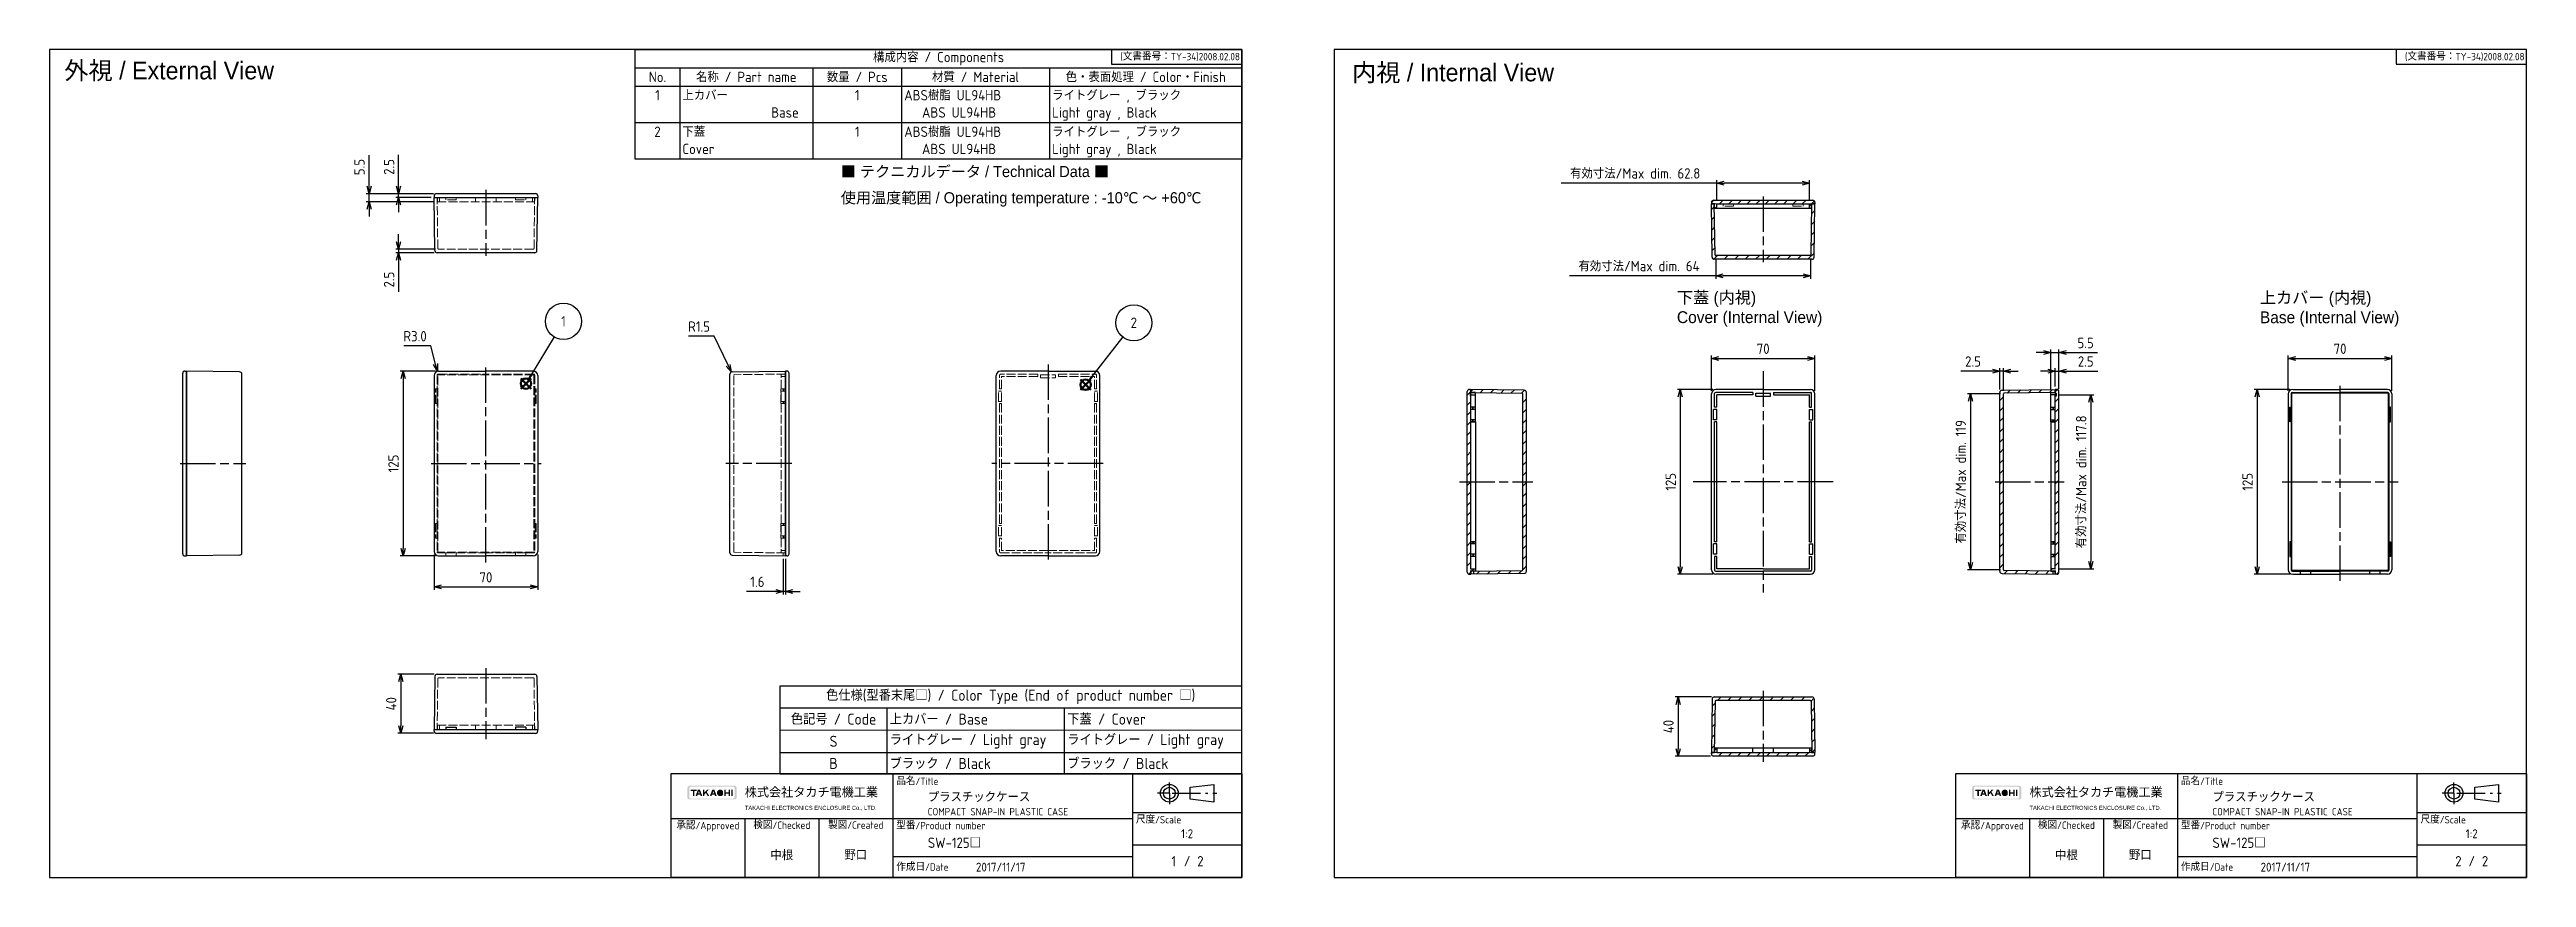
# Model space of a CAD drawing. Header units: millimetres. Extents: x 0 to 1674, y 0 to 560.
import ezdxf
from ezdxf.enums import TextEntityAlignment as Align

# ---------------------------------------------------------------- set-up
doc = ezdxf.new("R2010")
doc.units = ezdxf.units.MM
doc.header["$LTSCALE"] = 2
for name, pattern in [('AM_ISO02W050x2', [3.75, 3, -0.75]), ('AM_ISO08W050', [18, 12, -1.5, 3, -1.5]), ('gen7a', [6.875, 4.75, -0.875, 0.375, -0.875])]:
    doc.linetypes.add(name, pattern=pattern)
doc.layers.add('7A', color=4, linetype='gen7a')
doc.layers.add('RAHM2', color=1, linetype='Continuous')
doc.layers.add('AM_12', color=7, linetype='Continuous', lineweight=50, plot=False)
for name, color, linetype, lineweight in [('AM_5', 3, 'Continuous', 25), ('AM_7', 4, 'AM_ISO08W050', 25), ('AM_8', 1, 'Continuous', 25), ('Symbol (ISO)', 7, 'Continuous', 18), ('上ｶﾊﾞｰ', 7, 'Continuous', 25), ('上ｶﾊﾞｰ0', 7, 'AM_ISO02W050x2', 13), ('下蓋', 2, 'Continuous', 25), ('下蓋0', 2, 'AM_ISO02W050x2', 13), ('ﾎﾞﾃﾞｨｰ', 2, 'Continuous', 25)]:
    doc.layers.add(name, color=color, linetype=linetype, lineweight=lineweight)
doc.styles.add('ACISOTS', font='isocp.shx', dxfattribs={"height": 1, "bigfont": 'extfont.shx'})
doc.styles.add('Note Text (TK)', font='')
doc.styles.get("Standard").update_dxf_attribs({"font": 'ISOCP.SHX', "bigfont": 'EXTFONT.SHX'})
doc.styles.add('takachi1', font='', dxfattribs={"height": 2.5})
doc.styles.get('Note Text (TK)').set_extended_font_data('MS PGothic')
doc.styles.get('takachi1').set_extended_font_data('MS PGothic')
doc.dimstyles.new('AM_ISO$0', dxfattribs={"dimtxt": 3.5, "dimasz": 2.5, "dimexe": 1, "dimexo": 1, "dimgap": 1.5, "dimtad": 1, "dimdsep": 46, "dimtxsty": 'Standard', "dimblk": 'OPEN30', "dimcen": 0, "dimclrd": 3, "dimclre": 3, "dimclrt": 2, "dimadec": 0, "dimazin": 2, "dimtp": 0.1, "dimtm": 0.1, "dimtfac": 0.71, "dimtmove": 0, "dimatfit": 3, "dimldrblk": 'OPEN30', "dimfxl": 0, "dimlwd": -1, "dimlwe": -1, "dimarcsym": 0})
doc.dimstyles.new('AM_ISO$3', dxfattribs={"dimtxt": 3.5, "dimasz": 2.5, "dimexe": 1, "dimexo": 1, "dimgap": 1.5, "dimtad": 1, "dimtoh": 1, "dimdsep": 46, "dimtxsty": 'Standard', "dimblk": 'OPEN30', "dimcen": 0, "dimclrd": 3, "dimclre": 3, "dimclrt": 2, "dimadec": 0, "dimazin": 2, "dimtp": 0.1, "dimtm": 0.1, "dimtfac": 0.71, "dimtofl": 0, "dimtmove": 0, "dimatfit": 0, "dimldrblk": 'OPEN30', "dimfxl": 0, "dimlwd": -1, "dimlwe": -1, "dimarcsym": 0})

msp = doc.modelspace()

# ---------------------------------------------------------------- texts
at = {"char_height": 12, "attachment_point": 1, "style": 'takachi1'}
for s, width, insert in [('外視 / External View', 162.50259, (9.973, 551.796)), ('内視 / Internal View', 156.63656, (880.464, 550.472))]:
    msp.add_mtext_dynamic_manual_height_columns(s, width=width, gutter_width=12.5, heights=[0], dxfattribs=dict(at, insert=insert))
at = {"color": 2, "insert": (601, 553.825), "char_height": 7, "attachment_point": 5, "style": 'ACISOTS'}
msp.add_mtext('構成内容 / Components', dxfattribs=at)
at = {"color": 2, "char_height": 7, "style": 'ACISOTS'}
for s, insert, width, attachment_point in [('No.', (411, 544.95), 26.4, 2), ('名称 / Part name', (471, 544.95), 86.4, 2), ('数量 / Pcs', (546, 544.95), 56.4, 2), ('材質 / Material', (626, 544.95), 96.4, 2), ('色・表面処理 / Color・Finish', (741, 544.95), 126.4, 2), ('1', (411, 532.6), 26.4, 2), ('上カバー                             Base', (427.8, 532.6), 86.4, 1), ('1', (546, 532.6), 56.4, 2), ('ABS樹脂 UL94HB           ABS UL94HB', (577.8, 532.6), 96.4, 1), ('ライトグレー , ブラック          Light gray , Black', (677.8, 532.6), 126.4, 1), ('2', (411, 507.9), 26.4, 2), ('下蓋\u3000\u3000\u3000\u3000\u3000\u3000\u3000\u3000\u3000Cover', (427.8, 507.9), 86.4, 1), ('1', (546, 507.9), 56.4, 2), ('ABS樹脂 UL94HB           ABS UL94HB', (577.8, 507.9), 96.4, 1), ('ライトグレー , ブラック          Light gray , Black', (677.8, 507.9), 126.4, 1)]:
    msp.add_mtext(s, dxfattribs=dict(at, insert=insert, width=width, attachment_point=attachment_point))
at = {"char_height": 8, "width": 112.94453, "attachment_point": 1, "style": 'takachi1'}
for s, insert in [('下蓋 (内視)\\PCover (Internal View)', (1100.134, 396.309)), ('上カバー (内視)\\PBase (Internal View)', (1494.221, 396.223))]:
    msp.add_mtext(s, dxfattribs=dict(at, insert=insert))
at = {"layer": 'AM_5', "color": 7, "insert": (347.426, 376.16), "char_height": 7, "attachment_point": 5, "style": 'ACISOTS'}
msp.add_mtext('1', dxfattribs=at)
at = {"layer": 'Symbol (ISO)', "color": 7, "insert": (534.891, 467.475), "char_height": 7.5, "width": 263.21094, "attachment_point": 4, "line_spacing_factor": 1.418182, "style": 'Note Text (TK)'}
msp.add_mtext('■ テクニカルデータ / Technical Data ■\\P使用温度範囲 / Operating temperature : -10℃ ～ +60℃', dxfattribs=at)

# ---------------------------------------------------------------- blocks, each defined once
blk = doc.blocks.new('TK-A3')
for p, q in [((359, 280), (359, 275)), ((359, 275), (403, 275))]:
    blk.add_line(p, q)
blk.add_lwpolyline([(0, 0), (403, 0), (403, 280), (0, 280)], close=True)
at = {"insert": (402.36, 276.11), "char_height": 2.5, "width": 43.0784, "attachment_point": 9}
blk.add_mtext('(文書番号：TY-34)2008.02.08', dxfattribs=at)
blk = doc.blocks.new('A$C0FAF06CF')
at = {"layer": 'AM_8'}
h = blk.add_hatch(color=1, dxfattribs=at)
edge = h.paths.add_edge_path()
edge.add_line((-8.01, -2.41), (8.01, -2.41))
edge.add_arc((8.01, -1.77), 0.638, 270, 360)
edge.add_line((8.65, -1.77), (8.65, 1.77))
edge.add_arc((8.01, 1.77), 0.638, 0, 90)
edge.add_line((8.01, 2.41), (-8.01, 2.41))
edge.add_arc((-8.01, 1.77), 0.638, 90, 180)
edge.add_line((-8.65, 1.77), (-8.65, -1.77))
edge.add_arc((-8.01, -1.77), 0.638, 180, 270)
edge = h.paths.add_edge_path(flags=16)
edge.add_line((-7.47, 2.09), (7.47, 2.09))
edge.add_arc((7.47, 1.55), 0.542, 0, 90, ccw=False)
edge.add_line((8.01, 1.55), (8.01, -1.55))
edge.add_arc((7.47, -1.55), 0.542, 270, 360, ccw=False)
edge.add_line((7.47, -2.09), (-7.47, -2.09))
edge.add_arc((-7.47, -1.55), 0.542, 180, 270, ccw=False)
edge.add_line((-8.01, -1.55), (-8.01, 1.55))
edge.add_arc((-7.47, 1.55), 0.542, 90, 180, ccw=False)
for points in [[(-5.45, 0.59), (-5.45, 1.04), (-7.53, 1.04), (-7.53, 0.59), (-6.76, 0.59), (-6.76, -1.22), (-6.23, -1.22), (-6.23, 0.59)], [(-3.15, 1.04), (-3.15, -1.22), (-2.67, -1.22), (-2.67, -0.62), (-2.19, -0.1), (-1.52, -1.22), (-0.96, -1.22), (-1.85, 0.27), (-1.14, 1.04), (-1.79, 1.04), (-2.67, 0.09), (-2.67, 1.04)], [(4.3, 1.04), (4.3, -1.22), (4.78, -1.22), (4.78, -0.32), (5.83, -0.32), (5.83, -1.22), (6.3, -1.22), (6.3, 1.04), (5.83, 1.04), (5.83, 0.13), (4.78, 0.13), (4.78, 1.04)], [(7.28, -1.22), (7.28, 1.04), (6.81, 1.04), (6.81, -1.22)]]:
    blk.add_hatch(color=1, dxfattribs=at).paths.add_polyline_path(points)
h = blk.add_hatch(color=1, dxfattribs=at)
h.paths.add_polyline_path([(-5.26, -1.22), (-5.08, -0.73), (-4.16, -0.73), (-3.98, -1.22), (-3.42, -1.22), (-4.25, 1.04), (-4.99, 1.04), (-5.82, -1.22)])
h.paths.add_polyline_path([(-4.33, -0.27), (-4.91, -0.27), (-4.62, 0.52)], flags=16)
h = blk.add_hatch(color=1, dxfattribs=at)
h.paths.add_polyline_path([(-0.2, -1.22), (-0.02, -0.73), (0.91, -0.73), (1.09, -1.22), (1.65, -1.22), (0.82, 1.04), (0.07, 1.04), (-0.76, -1.22)])
h.paths.add_polyline_path([(0.74, -0.27), (0.16, -0.27), (0.45, 0.52)], flags=16)
h = blk.add_hatch(color=1, dxfattribs=at)
edge = h.paths.add_edge_path()
edge.add_ellipse((2.88, -0.09), major_axis=(0, 0.727), ratio=0.867347, start_angle=304.65102, end_angle=609.41092)
edge.add_line((3.47, -0.35), (3.94, -0.55))
edge.add_arc((2.88, -0.09), 1.16, 38.55054, 336.58202, ccw=False)
edge.add_line((3.78, 0.63), (3.4, 0.32))
blk = doc.blocks.new('TK-仕様書(和英併記)NEW')
for p, q in [((0, 35), (-193, 35)), ((-193, 35), (-193, 0)), ((-118, 35), (-118, 0)), ((-37, 35), (-37, 0)), ((0, 35), (0, 0)), ((-17.5, 30.5), (-9.5, 31.5)), ((-17.5, 26.5), (-17.5, 30.5)), ((-9.5, 25.5), (-17.5, 26.5)), ((-9.5, 31.5), (-9.5, 25.5)), ((-193, 20), (-37, 20)), ((-168, 20), (-168, 0)), ((-143, 20), (-143, 0)), ((-37, 22), (0, 22)), ((-37, 11), (0, 11)), ((0, 0), (-193, 0)), ((-37, 7), (-118, 7))]:
    blk.add_line(p, q)
for radius in [3, 2]:
    blk.add_circle((-24.5, 28.5), radius)
at = {"layer": '7A'}
for p, q in [((-24.5, 28.5), (-28.5, 28.5)), ((-24.5, 28.5), (-24.5, 32.07)), ((-24.5, 28.5), (-24.5, 24.79)), ((-23.5, 28.5), (-8.5, 28.5))]:
    blk.add_line(p, q, dxfattribs=at)
at = {"xscale": 0.96, "yscale": 0.96, "zscale": 0.96}
blk.add_blockref('A$C0FAF06CF', (-179.07, 28.69), dxfattribs=at)
at = {"attachment_point": 4}
for s, insert, char_height, width in [('{\\fMS Gothic|b0|i0|c128|p49;株式会社タカチ電機工業}', (-167.99, 28.69), 3, 42.8816), ('{\\fArial|b0|i0|c128|p34;TAKACHI ELECTRONICS ENCLOSURE Co., LTD.}', (-167.99, 23.41), 1.4, 44.4483)]:
    blk.add_mtext(s, dxfattribs=dict(at, insert=insert, char_height=char_height, width=width))
for tag, height, p in [('品名', 3.5, (-106.16, 27.25)), ('TITLE', 2.5, (-106.16, 22.25)), ('型番', 3.5, (-106.14, 11.75))]:
    blk.add_attdef(tag, text='', height=height).set_placement(p, align=Align.MIDDLE_LEFT)
for tag, height, p in [('承認', 3.5, (-180.72, 7.73)), ('検図', 3.5, (-155.5, 7.73)), ('製図', 3.5, (-130.5, 7.73)), ('GEN-TITLE-SCA', 3, (-18.5, 14.79)), ('GEN-TITLE-DAT', 3, (-81.5, 3.5)), ('ページNO.', 3.5, (-23, 5.5)), ('総ページ数', 3.5, (-14, 5.5))]:
    blk.add_attdef(tag, text='', height=height).set_placement(p, align=Align.MIDDLE)
at = {"layer": 'RAHM2', "char_height": 2.5}
for s, insert, width, attachment_point in [('品名/Title', (-116.8, 33.8), 90, 1), ('承認/Approved', (-180.5, 18.8), 22.2154, 2), ('検図/Checked', (-155.5, 18.93), 19.8527, 2), ('製図/Created', (-130.5, 18.96), 19.4456, 2), ('型番/Product number', (-116.8, 18.8), 90, 1), ('尺度/Scale', (-35.8, 20.8), 20, 1), ('作成日/Date', (-116.8, 3.5), 17.8487, 4)]:
    blk.add_mtext(s, dxfattribs=dict(at, insert=insert, width=width, attachment_point=attachment_point))
at = {"layer": 'RAHM2', "color": 0, "insert": (-18.5, 5.5), "char_height": 3.5, "width": 4.4699, "attachment_point": 5}
blk.add_mtext('/', dxfattribs=at)
blk = doc.blocks.new('色記号')
at = {"color": 7}
for p, q in [((-156, 0), (-156, 29.82)), ((-156, 29.82), (0, 29.82)), ((-156, 22.32), (0, 22.32))]:
    blk.add_line(p, q, dxfattribs=at)
for p, q in [((0, 0), (0, 29.82)), ((-156, 0), (0, 0))]:
    blk.add_line(p, q)
at = {"color": 1}
for p, q in [((-120, 22.32), (-120, 0)), ((-60, 22.32), (-60, 0)), ((-156, 14.81), (0, 14.91)), ((-156, 7.31), (0, 7.31))]:
    blk.add_line(p, q, dxfattribs=at)
at = {"layer": 'ﾎﾞﾃﾞｨｰ'}
blk.add_line((0, 0), (0, 0), dxfattribs=at)
at = {"color": 2, "style": 'ACISOTS'}
for s, insert, char_height, width, attachment_point in [('色仕様(型番末尾□) / Color Type (End of product number □) ', (-78.13, 26.07), 3.752, 156.2605, 5), ('色記号 / Code ', (-138, 18.56), 3.75, 34.9855, 5), ('上カバー / Base ', (-119, 18.56), 3.75, 40.9936, 4), ('下蓋 / Cover ', (-59, 18.56), 3.75, 33.1563, 4), ('S', (-138, 11.06), 3.75, 2.3569, 5), ('ライトグレー / Light gray', (-119, 11.06), 3.75, 60, 4), ('ライトグレー / Light gray', (-59, 11.06), 3.75, 60, 4), ('B', (-138, 3.56), 3.75, 2.0116, 5), ('ブラック / Black', (-119, 3.56), 3.75, 63.5194, 4), ('ブラック / Black', (-59, 3.56), 3.75, 63.5194, 4)]:
    blk.add_mtext(s, dxfattribs=dict(at, insert=insert, char_height=char_height, width=width, attachment_point=attachment_point))
blk = doc.blocks.new('*S19')
at = {"layer": 'AM_12', "color": 4}
for p, q in [((182.6, 327.1), (189.6, 334.1)), ((182.6, 334.1), (189.6, 327.1))]:
    blk.add_line(p, q, dxfattribs=at)
blk.add_circle((186.1, 330.6), 3.5, dxfattribs=at)
blk = doc.blocks.new('*S20')
at = {"layer": 'AM_12', "color": 4}
for p, q in [((464.9, 326), (471.9, 333)), ((464.9, 333), (471.9, 326))]:
    blk.add_line(p, q, dxfattribs=at)
blk.add_circle((468.4, 329.5), 3.5, dxfattribs=at)
blk = doc.blocks.new('*S21')
at = {"layer": 'AM_5', "color": 3}
blk.add_line((493.5, 361.8), (472.7, 335), dxfattribs=at)
blk.add_circle((501, 371.4), 12.2, dxfattribs=at)
at = {"layer": 'AM_5', "color": 3, "linetype": 'Continuous'}
blk.add_trace([(472, 335.6), (473.4, 334.4), (468.4, 329.5)], dxfattribs=at)
at = {"layer": 'AM_5', "color": 7, "insert": (501, 371.4), "char_height": 7, "attachment_point": 5, "style": 'ACISOTS'}
blk.add_mtext('2', dxfattribs=at)
blk = doc.blocks.new('_Open30')
at = {"color": 0, "linetype": 'ByBlock', "lineweight": -2}
for p, q in [((-1, 0.27), (0, 0)), ((0, 0), (-1, -0.27)), ((0, 0), (-1, 0))]:
    blk.add_line(p, q, dxfattribs=at)
blk = doc.blocks.new('*D22')
at = {"layer": 'AM_5', "color": 3, "transparency": 16777216}
for p, q in [((261, 342.5), (237, 342.5)), ((239, 337.5), (239, 222.5)), ((261, 217.5), (237, 217.5))]:
    blk.add_line(p, q, dxfattribs=at)
at = {"layer": 'Defpoints', "color": 0, "transparency": 16777216}
for p in [(263, 342.5), (239, 217.5), (263, 217.5)]:
    blk.add_point(p, dxfattribs=at)
at = {"layer": 'AM_5', "color": 3, "transparency": 16777216, "xscale": 5, "yscale": 5, "zscale": 5}
for p, rotation in [((239, 342.5), 90), ((239, 217.5), 270)]:
    blk.add_blockref('_Open30', p, dxfattribs=dict(at, rotation=rotation))
at = {"layer": 'AM_5', "color": 2, "transparency": 16777216, "insert": (232.5, 280), "char_height": 7, "attachment_point": 5, "rotation": 90}
blk.add_mtext('125', dxfattribs=at)
blk = doc.blocks.new('*D23')
at = {"layer": 'AM_5', "color": 3, "transparency": 16777216}
for p, q in [((260, 218.5), (260, 194.5)), ((330, 218.5), (330, 194.5)), ((265, 196.5), (325, 196.5))]:
    blk.add_line(p, q, dxfattribs=at)
at = {"layer": 'Defpoints', "color": 0, "transparency": 16777216}
for p in [(260, 220.5), (330, 220.5), (330, 196.5)]:
    blk.add_point(p, dxfattribs=at)
at = {"layer": 'AM_5', "color": 3, "transparency": 16777216, "xscale": 5, "yscale": 5, "zscale": 5, "rotation": 180}
blk.add_blockref('_Open30', (260, 196.5), dxfattribs=at)
at = {"layer": 'AM_5', "color": 3, "transparency": 16777216, "xscale": 5, "yscale": 5, "zscale": 5}
blk.add_blockref('_Open30', (330, 196.5), dxfattribs=at)
at = {"layer": 'AM_5', "color": 2, "transparency": 16777216, "insert": (295, 203), "char_height": 7, "attachment_point": 5}
blk.add_mtext('70', dxfattribs=at)
blk = doc.blocks.new('*D24')
at = {"layer": 'AM_5', "color": 3, "transparency": 16777216}
for p, q in [((260, 137.5), (235.5, 137.5)), ((237.5, 132.5), (237.5, 102.5)), ((259.5, 97.5), (235.5, 97.5))]:
    blk.add_line(p, q, dxfattribs=at)
at = {"layer": 'Defpoints', "color": 0, "transparency": 16777216}
for p in [(262, 137.5), (237.5, 97.5), (261.5, 97.5)]:
    blk.add_point(p, dxfattribs=at)
at = {"layer": 'AM_5', "color": 3, "transparency": 16777216, "xscale": 5, "yscale": 5, "zscale": 5}
for p, rotation in [((237.5, 137.5), 90), ((237.5, 97.5), 270)]:
    blk.add_blockref('_Open30', p, dxfattribs=dict(at, rotation=rotation))
at = {"layer": 'AM_5', "color": 2, "transparency": 16777216, "insert": (231, 117.5), "char_height": 7, "attachment_point": 5, "rotation": 90}
blk.add_mtext('40', dxfattribs=at)
blk = doc.blocks.new('*D25')
at = {"layer": 'AM_5', "color": 3, "transparency": 16777216}
for p, q in [((495.9, 215.5), (495.9, 191.5)), ((497.5, 215.5), (497.5, 191.5)), ((490.9, 193.5), (471.1, 193.5)), ((497.5, 193.5), (495.9, 193.5)), ((502.5, 193.5), (507.5, 193.5))]:
    blk.add_line(p, q, dxfattribs=at)
at = {"layer": 'Defpoints', "color": 0, "transparency": 16777216}
for p in [(495.9, 217.5), (497.5, 217.5), (495.9, 193.5)]:
    blk.add_point(p, dxfattribs=at)
at = {"layer": 'AM_5', "color": 3, "transparency": 16777216, "xscale": 5, "yscale": 5, "zscale": 5}
blk.add_blockref('_Open30', (495.9, 193.5), dxfattribs=at)
at = {"layer": 'AM_5', "color": 3, "transparency": 16777216, "xscale": 5, "yscale": 5, "zscale": 5, "rotation": 180}
blk.add_blockref('_Open30', (497.5, 193.5), dxfattribs=at)
at = {"layer": 'AM_5', "color": 2, "transparency": 16777216, "insert": (478.5, 200), "char_height": 7, "attachment_point": 5}
blk.add_mtext('1.6', dxfattribs=at)
blk = doc.blocks.new('*D26')
at = {"layer": 'AM_5', "color": 3, "transparency": 16777216}
for p, q in [((236, 467.5), (236, 488.8)), ((259.5, 462.5), (234, 462.5)), ((258, 460), (234, 460)), ((236, 460), (236, 462.5)), ((236, 455), (236, 450))]:
    blk.add_line(p, q, dxfattribs=at)
at = {"layer": 'Defpoints', "color": 0, "transparency": 16777216}
for p in [(236, 460), (260, 460), (261.5, 462.5)]:
    blk.add_point(p, dxfattribs=at)
at = {"layer": 'AM_5', "color": 3, "transparency": 16777216, "xscale": 5, "yscale": 5, "zscale": 5}
for p, rotation in [((236, 462.5), 270), ((236, 460), 90)]:
    blk.add_blockref('_Open30', p, dxfattribs=dict(at, rotation=rotation))
at = {"layer": 'AM_5', "color": 2, "transparency": 16777216, "insert": (229.5, 480.6), "char_height": 7, "attachment_point": 5, "rotation": 90}
blk.add_mtext('2.5', dxfattribs=at)
blk = doc.blocks.new('*D27')
at = {"layer": 'AM_5', "color": 3, "transparency": 16777216}
for p, q in [((216, 467.5), (216, 488.6)), ((259.5, 462.5), (214, 462.5)), ((260.2, 457), (214, 457)), ((216, 457), (216, 462.5)), ((216, 452), (216, 447))]:
    blk.add_line(p, q, dxfattribs=at)
at = {"layer": 'Defpoints', "color": 0, "transparency": 16777216}
for p in [(216, 457), (261.5, 462.5), (262.2, 457)]:
    blk.add_point(p, dxfattribs=at)
at = {"layer": 'AM_5', "color": 3, "transparency": 16777216, "xscale": 5, "yscale": 5, "zscale": 5}
for p, rotation in [((216, 462.5), 270), ((216, 457), 90)]:
    blk.add_blockref('_Open30', p, dxfattribs=dict(at, rotation=rotation))
at = {"layer": 'AM_5', "color": 2, "transparency": 16777216, "insert": (209.5, 480.5), "char_height": 7, "attachment_point": 5, "rotation": 90}
blk.add_mtext('5.5', dxfattribs=at)
blk = doc.blocks.new('*D28')
at = {"layer": 'AM_5', "color": 3, "transparency": 16777216}
for p, q in [((261, 425), (234, 425)), ((260, 422.5), (234, 422.5)), ((236, 430), (236, 435)), ((236, 425), (236, 422.5)), ((236, 417.5), (236, 396.2))]:
    blk.add_line(p, q, dxfattribs=at)
at = {"layer": 'Defpoints', "color": 0, "transparency": 16777216}
for p in [(236, 422.5), (262, 422.5), (263, 425)]:
    blk.add_point(p, dxfattribs=at)
at = {"layer": 'AM_5', "color": 3, "transparency": 16777216, "xscale": 5, "yscale": 5, "zscale": 5}
for p, rotation in [((236, 425), 270), ((236, 422.5), 90)]:
    blk.add_blockref('_Open30', p, dxfattribs=dict(at, rotation=rotation))
at = {"layer": 'AM_5', "color": 2, "transparency": 16777216, "insert": (229.5, 404.4), "char_height": 7, "attachment_point": 5, "rotation": 90}
blk.add_mtext('2.5', dxfattribs=at)
blk = doc.blocks.new('*D29')
at = {"layer": 'AM_5', "color": 3, "transparency": 16777216}
for p, q in [((257.8, 359.6), (239.4, 359.6)), ((261, 347.2), (257.8, 359.6))]:
    blk.add_line(p, q, dxfattribs=at)
at = {"layer": 'Defpoints', "color": 0, "transparency": 16777216}
for p in [(262.2, 342.4), (263.7, 336.6)]:
    blk.add_point(p, dxfattribs=at)
at = {"layer": 'AM_5', "color": 3, "transparency": 16777216, "xscale": 5, "yscale": 5, "zscale": 5, "rotation": 284.5911908347636}
blk.add_blockref('_Open30', (262.2, 342.4), dxfattribs=at)
at = {"layer": 'AM_5', "color": 2, "transparency": 16777216, "insert": (247.1, 366.1), "char_height": 7, "attachment_point": 5}
blk.add_mtext('R3.0', dxfattribs=at)
blk = doc.blocks.new('*D30')
at = {"layer": 'AM_5', "color": 3, "transparency": 16777216}
for p, q in [((449.3, 366.1), (432, 366.1)), ((458.7, 346.4), (449.3, 366.1))]:
    blk.add_line(p, q, dxfattribs=at)
at = {"layer": 'Defpoints', "color": 0, "transparency": 16777216}
for p in [(460.8, 341.9), (462.1, 339.1)]:
    blk.add_point(p, dxfattribs=at)
at = {"layer": 'AM_5', "color": 3, "transparency": 16777216, "xscale": 5, "yscale": 5, "zscale": 5, "rotation": 295.466663285102}
blk.add_blockref('_Open30', (460.8, 341.9), dxfattribs=at)
at = {"layer": 'AM_5', "color": 2, "transparency": 16777216, "insert": (439.1, 372.6), "char_height": 7, "attachment_point": 5}
blk.add_mtext('R1.5', dxfattribs=at)
blk = doc.blocks.new('*D31')
at = {"layer": 'AM_5', "color": 3, "transparency": 16777216}
for p, q in [((1123.4, 329.1), (1123.4, 353.1)), ((1193.4, 329.1), (1193.4, 353.1)), ((1128.4, 351.1), (1188.4, 351.1))]:
    blk.add_line(p, q, dxfattribs=at)
at = {"layer": 'Defpoints', "color": 0, "transparency": 16777216}
for p in [(1193.4, 351.1), (1123.4, 327.1), (1193.4, 327.1)]:
    blk.add_point(p, dxfattribs=at)
at = {"layer": 'AM_5', "color": 3, "transparency": 16777216, "xscale": 5, "yscale": 5, "zscale": 5, "rotation": 180}
blk.add_blockref('_Open30', (1123.4, 351.1), dxfattribs=at)
at = {"layer": 'AM_5', "color": 3, "transparency": 16777216, "xscale": 5, "yscale": 5, "zscale": 5}
blk.add_blockref('_Open30', (1193.4, 351.1), dxfattribs=at)
at = {"layer": 'AM_5', "color": 2, "transparency": 16777216, "insert": (1158.4, 357.6), "char_height": 7, "attachment_point": 5}
blk.add_mtext('70', dxfattribs=at)
blk = doc.blocks.new('*D32')
at = {"layer": 'AM_5', "color": 3, "transparency": 16777216}
for p, q in [((1124.4, 330.1), (1100.4, 330.1)), ((1102.4, 325.1), (1102.4, 210.1)), ((1124.4, 205.1), (1100.4, 205.1))]:
    blk.add_line(p, q, dxfattribs=at)
at = {"layer": 'Defpoints', "color": 0, "transparency": 16777216}
for p in [(1126.4, 330.1), (1102.4, 205.1), (1126.4, 205.1)]:
    blk.add_point(p, dxfattribs=at)
at = {"layer": 'AM_5', "color": 3, "transparency": 16777216, "xscale": 5, "yscale": 5, "zscale": 5}
for p, rotation in [((1102.4, 330.1), 90), ((1102.4, 205.1), 270)]:
    blk.add_blockref('_Open30', p, dxfattribs=dict(at, rotation=rotation))
at = {"layer": 'AM_5', "color": 2, "transparency": 16777216, "insert": (1095.9, 267.6), "char_height": 7, "attachment_point": 5, "rotation": 90}
blk.add_mtext('125', dxfattribs=at)
blk = doc.blocks.new('*D33')
at = {"layer": 'AM_5', "color": 3, "transparency": 16777216}
for p, q in [((1123.4, 122.1), (1098.9, 122.1)), ((1100.9, 117.1), (1100.9, 87.1)), ((1122.9, 82.1), (1098.9, 82.1))]:
    blk.add_line(p, q, dxfattribs=at)
at = {"layer": 'Defpoints', "color": 0, "transparency": 16777216}
for p in [(1125.4, 122.1), (1100.9, 82.1), (1124.9, 82.1)]:
    blk.add_point(p, dxfattribs=at)
at = {"layer": 'AM_5', "color": 3, "transparency": 16777216, "xscale": 5, "yscale": 5, "zscale": 5}
for p, rotation in [((1100.9, 122.1), 90), ((1100.9, 82.1), 270)]:
    blk.add_blockref('_Open30', p, dxfattribs=dict(at, rotation=rotation))
at = {"layer": 'AM_5', "color": 2, "transparency": 16777216, "insert": (1094.4, 102.1), "char_height": 7, "attachment_point": 5, "rotation": 90}
blk.add_mtext('40', dxfattribs=at)
blk = doc.blocks.new('*D34')
at = {"layer": 'AM_5', "color": 3, "transparency": 16777216}
for p, q in [((1513.4, 329.1), (1513.4, 353.1)), ((1583.4, 329.1), (1583.4, 353.1)), ((1518.4, 351.1), (1578.4, 351.1))]:
    blk.add_line(p, q, dxfattribs=at)
at = {"layer": 'Defpoints', "color": 0, "transparency": 16777216}
for p in [(1583.4, 351.1), (1513.4, 327.1), (1583.4, 327.1)]:
    blk.add_point(p, dxfattribs=at)
at = {"layer": 'AM_5', "color": 3, "transparency": 16777216, "xscale": 5, "yscale": 5, "zscale": 5, "rotation": 180}
blk.add_blockref('_Open30', (1513.4, 351.1), dxfattribs=at)
at = {"layer": 'AM_5', "color": 3, "transparency": 16777216, "xscale": 5, "yscale": 5, "zscale": 5}
blk.add_blockref('_Open30', (1583.4, 351.1), dxfattribs=at)
at = {"layer": 'AM_5', "color": 2, "transparency": 16777216, "insert": (1548.4, 357.6), "char_height": 7, "attachment_point": 5}
blk.add_mtext('70', dxfattribs=at)
blk = doc.blocks.new('*D35')
at = {"layer": 'AM_5', "color": 3, "transparency": 16777216}
for p, q in [((1514.4, 330.1), (1490.4, 330.1)), ((1492.4, 325.1), (1492.4, 210.1)), ((1514.4, 205.1), (1490.4, 205.1))]:
    blk.add_line(p, q, dxfattribs=at)
at = {"layer": 'Defpoints', "color": 0, "transparency": 16777216}
for p in [(1516.4, 330.1), (1492.4, 205.1), (1516.4, 205.1)]:
    blk.add_point(p, dxfattribs=at)
at = {"layer": 'AM_5', "color": 3, "transparency": 16777216, "xscale": 5, "yscale": 5, "zscale": 5}
for p, rotation in [((1492.4, 330.1), 90), ((1492.4, 205.1), 270)]:
    blk.add_blockref('_Open30', p, dxfattribs=dict(at, rotation=rotation))
at = {"layer": 'AM_5', "color": 2, "transparency": 16777216, "insert": (1485.9, 267.6), "char_height": 7, "attachment_point": 5, "rotation": 90}
blk.add_mtext('125', dxfattribs=at)
blk = doc.blocks.new('*D36')
at = {"layer": 'AM_5', "color": 3, "transparency": 16777216}
for p, q in [((1350.9, 342.5), (1345.9, 342.5)), ((1355.9, 332.1), (1355.9, 344.5)), ((1355.9, 342.5), (1358.4, 342.5)), ((1358.4, 330.6), (1358.4, 344.5)), ((1363.4, 342.5), (1384.7, 342.5))]:
    blk.add_line(p, q, dxfattribs=at)
at = {"layer": 'Defpoints', "color": 0, "transparency": 16777216}
for p in [(1355.9, 342.5), (1355.9, 330.1), (1358.4, 328.6)]:
    blk.add_point(p, dxfattribs=at)
at = {"layer": 'AM_5', "color": 3, "transparency": 16777216, "xscale": 5, "yscale": 5, "zscale": 5}
blk.add_blockref('_Open30', (1355.9, 342.5), dxfattribs=at)
at = {"layer": 'AM_5', "color": 3, "transparency": 16777216, "xscale": 5, "yscale": 5, "zscale": 5, "rotation": 180}
blk.add_blockref('_Open30', (1358.4, 342.5), dxfattribs=at)
at = {"layer": 'AM_5', "color": 2, "transparency": 16777216, "insert": (1376.5, 349), "char_height": 7, "attachment_point": 5}
blk.add_mtext('2.5', dxfattribs=at)
blk = doc.blocks.new('*D37')
at = {"layer": 'AM_5', "color": 3, "transparency": 16777216}
for p, q in [((1347.9, 355), (1342.9, 355)), ((1352.9, 330), (1352.9, 357)), ((1352.9, 355), (1358.4, 355)), ((1358.4, 330.6), (1358.4, 357)), ((1363.4, 355), (1384.5, 355))]:
    blk.add_line(p, q, dxfattribs=at)
at = {"layer": 'Defpoints', "color": 0, "transparency": 16777216}
for p in [(1352.9, 355), (1352.9, 328), (1358.4, 328.6)]:
    blk.add_point(p, dxfattribs=at)
at = {"layer": 'AM_5', "color": 3, "transparency": 16777216, "xscale": 5, "yscale": 5, "zscale": 5}
blk.add_blockref('_Open30', (1352.9, 355), dxfattribs=at)
at = {"layer": 'AM_5', "color": 3, "transparency": 16777216, "xscale": 5, "yscale": 5, "zscale": 5, "rotation": 180}
blk.add_blockref('_Open30', (1358.4, 355), dxfattribs=at)
at = {"layer": 'AM_5', "color": 2, "transparency": 16777216, "insert": (1376.4, 361.5), "char_height": 7, "attachment_point": 5}
blk.add_mtext('5.5', dxfattribs=at)
blk = doc.blocks.new('*D38')
at = {"layer": 'AM_5', "color": 3, "transparency": 16777216}
for p, q in [((1313.4, 342.5), (1292.1, 342.5)), ((1318.4, 330.1), (1318.4, 344.5)), ((1320.9, 342.5), (1318.4, 342.5)), ((1320.9, 329.1), (1320.9, 344.5)), ((1325.9, 342.5), (1330.9, 342.5))]:
    blk.add_line(p, q, dxfattribs=at)
at = {"layer": 'Defpoints', "color": 0, "transparency": 16777216}
for p in [(1318.4, 342.5), (1318.4, 328.1), (1320.9, 327.1)]:
    blk.add_point(p, dxfattribs=at)
at = {"layer": 'AM_5', "color": 3, "transparency": 16777216, "xscale": 5, "yscale": 5, "zscale": 5}
blk.add_blockref('_Open30', (1318.4, 342.5), dxfattribs=at)
at = {"layer": 'AM_5', "color": 3, "transparency": 16777216, "xscale": 5, "yscale": 5, "zscale": 5, "rotation": 180}
blk.add_blockref('_Open30', (1320.9, 342.5), dxfattribs=at)
at = {"layer": 'AM_5', "color": 2, "transparency": 16777216, "insert": (1300.3, 349), "char_height": 7, "attachment_point": 5}
blk.add_mtext('2.5', dxfattribs=at)
blk = doc.blocks.new('*D39')
at = {"layer": 'AM_5', "color": 3, "transparency": 16777216}
for p, q in [((1357.9, 326.5), (1381.9, 326.5)), ((1379.9, 321.5), (1379.9, 213.7)), ((1357.9, 208.7), (1381.9, 208.7))]:
    blk.add_line(p, q, dxfattribs=at)
at = {"layer": 'Defpoints', "color": 0, "transparency": 16777216}
for p in [(1355.9, 326.5), (1355.9, 208.7), (1379.9, 208.7)]:
    blk.add_point(p, dxfattribs=at)
at = {"layer": 'AM_5', "color": 3, "transparency": 16777216, "xscale": 5, "yscale": 5, "zscale": 5}
for p, rotation in [((1379.9, 326.5), 90), ((1379.9, 208.7), 270)]:
    blk.add_blockref('_Open30', p, dxfattribs=dict(at, rotation=rotation))
at = {"layer": 'AM_5', "color": 2, "transparency": 16777216, "insert": (1373.4, 267.6), "char_height": 7, "attachment_point": 5, "rotation": 90}
blk.add_mtext('有効寸法/Max dim. 117.8', dxfattribs=at)
blk = doc.blocks.new('*D40')
at = {"layer": 'AM_5', "color": 3, "transparency": 16777216}
for p, q in [((1318.9, 327.1), (1296.5, 327.1)), ((1298.5, 322.1), (1298.5, 213.1)), ((1318.9, 208.1), (1296.5, 208.1))]:
    blk.add_line(p, q, dxfattribs=at)
at = {"layer": 'Defpoints', "color": 0, "transparency": 16777216}
for p in [(1320.9, 327.1), (1298.5, 208.1), (1320.9, 208.1)]:
    blk.add_point(p, dxfattribs=at)
at = {"layer": 'AM_5', "color": 3, "transparency": 16777216, "xscale": 5, "yscale": 5, "zscale": 5}
for p, rotation in [((1298.5, 327.1), 90), ((1298.5, 208.1), 270)]:
    blk.add_blockref('_Open30', p, dxfattribs=dict(at, rotation=rotation))
at = {"layer": 'AM_5', "color": 2, "transparency": 16777216, "insert": (1292, 267.6), "char_height": 7, "attachment_point": 5, "rotation": 90}
blk.add_mtext('有効寸法/Max dim. 119', dxfattribs=at)
blk = doc.blocks.new('*D41')
at = {"layer": 'AM_5', "color": 3, "transparency": 16777216}
for p, q in [((1127, 469.7), (1021.9, 469.7)), ((1127, 457.6), (1127, 471.7)), ((1184.8, 469.7), (1132, 469.7)), ((1189.8, 457.6), (1189.8, 471.7))]:
    blk.add_line(p, q, dxfattribs=at)
at = {"layer": 'Defpoints', "color": 0, "transparency": 16777216}
for p in [(1189.8, 469.7), (1127, 455.6), (1189.8, 455.6)]:
    blk.add_point(p, dxfattribs=at)
at = {"layer": 'AM_5', "color": 3, "transparency": 16777216, "xscale": 5, "yscale": 5, "zscale": 5, "rotation": 180}
blk.add_blockref('_Open30', (1127, 469.7), dxfattribs=at)
at = {"layer": 'AM_5', "color": 3, "transparency": 16777216, "xscale": 5, "yscale": 5, "zscale": 5}
blk.add_blockref('_Open30', (1189.8, 469.7), dxfattribs=at)
at = {"layer": 'AM_5', "color": 2, "transparency": 16777216, "insert": (1071.9, 476.2), "char_height": 7, "attachment_point": 5}
blk.add_mtext('有効寸法/Max dim. 62.8', dxfattribs=at)
blk = doc.blocks.new('*D42')
at = {"layer": 'AM_5', "color": 3, "transparency": 16777216}
for p, q in [((1126.4, 407), (1027.5, 407)), ((1126.4, 418.6), (1126.4, 405)), ((1185.4, 407), (1131.4, 407)), ((1190.4, 418.6), (1190.4, 405))]:
    blk.add_line(p, q, dxfattribs=at)
at = {"layer": 'Defpoints', "color": 0, "transparency": 16777216}
for p in [(1126.4, 420.6), (1190.4, 420.6), (1190.4, 407)]:
    blk.add_point(p, dxfattribs=at)
at = {"layer": 'AM_5', "color": 3, "transparency": 16777216, "xscale": 5, "yscale": 5, "zscale": 5, "rotation": 180}
blk.add_blockref('_Open30', (1126.4, 407), dxfattribs=at)
at = {"layer": 'AM_5', "color": 3, "transparency": 16777216, "xscale": 5, "yscale": 5, "zscale": 5}
blk.add_blockref('_Open30', (1190.4, 407), dxfattribs=at)
at = {"layer": 'AM_5', "color": 2, "transparency": 16777216, "insert": (1074.5, 413.5), "char_height": 7, "attachment_point": 5}
blk.add_mtext('有効寸法/Max dim. 64', dxfattribs=at)

# ---------------------------------------------------------------- dimensions: what is measured, and where the dimension line sits
at = {"layer": 'AM_5'}
for base, p2, picture, middle in [((215.983, 457.002), (262.194, 457.002), '*D27', (215.983, 480.547)), ((235.983, 460.002), (259.994, 460.002), '*D26', (235.983, 480.636))]:
    dim = msp.add_linear_dim(base=base, p1=(261.494, 462.502), p2=p2, angle=90, dimstyle='AM_ISO$0', override={"dimscale": 2}, dxfattribs=at)
    dim.commit()
    dim.dimension.update_dxf_attribs({"geometry": picture, "text_midpoint": middle, "dimtype": 160})
for base, p1, p2, text, picture, middle in [((1189.806, 469.718), (1127.006, 455.598), (1189.806, 455.598), '有効寸法/Max dim. <>', '*D41', (1071.931, 469.718)), ((1190.427, 407.026), (1126.385, 420.598), (1190.427, 420.598), '有効寸法/Max dim. 64', '*D42', (1074.46, 407.026))]:
    dim = msp.add_linear_dim(base=base, p1=p1, p2=p2, text=text, dimstyle='AM_ISO$0', override={"dimscale": 2}, dxfattribs=at)
    dim.commit()
    dim.dimension.update_dxf_attribs({"geometry": picture, "text_midpoint": middle, "dimtype": 160})
for base, p1, p2, angle, override, picture, middle in [((235.994, 422.502), (262.973, 425.002), (261.994, 422.502), 90, {"dimscale": 2}, '*D28', (229.493, 404.369)), ((238.994, 217.5), (262.994, 342.5), (262.994, 217.5), 90, {"dimscale": 2, "dimpost": ''}, '*D22', (232.493, 280)), ((1102.406, 205.098), (1126.406, 330.098), (1126.406, 205.098), 90, {"dimscale": 2}, '*D32', (1095.905, 267.598)), ((1492.397, 205.098), (1516.397, 330.098), (1516.397, 205.098), 90, {"dimscale": 2}, '*D35', (1485.896, 267.598)), ((329.994, 196.5), (259.994, 220.5), (329.994, 220.5), 0, {"dimscale": 2}, '*D23', (294.994, 203)), ((495.889, 193.5), (497.489, 217.5), (495.889, 217.522), 0, {"dimscale": 2}, '*D25', (478.515, 200)), ((237.494, 97.498), (261.994, 137.498), (261.494, 97.498), 90, {"dimscale": 2}, '*D24', (230.994, 117.498)), ((1100.906, 82.098), (1125.406, 122.098), (1124.906, 82.098), 90, {"dimscale": 2}, '*D33', (1094.406, 102.098))]:
    dim = msp.add_linear_dim(base=base, p1=p1, p2=p2, angle=angle, dimstyle='AM_ISO$0', override=override, dxfattribs=at)
    dim.commit()
    dim.dimension.update_dxf_attribs({"geometry": picture, "text_midpoint": middle})
for p1, p2, text, picture, middle in [((263.749, 336.597), (262.238, 342.403), 'R3.0', '*D29', (247.065, 359.574)), ((462.134, 339.146), (460.844, 341.854), 'R1.5', '*D30', (439.143, 366.118))]:
    dim = msp.add_diameter_dim_2p(p1=p1, p2=p2, text=text, dimstyle='AM_ISO$3', override={"dimscale": 2, "dimpost": ''}, dxfattribs=at)
    dim.commit()
    dim.dimension.update_dxf_attribs({"geometry": picture, "text_midpoint": middle, "dimtype": 163})
for base, p1, p2, override, picture, middle in [((1193.406, 351.098), (1123.406, 327.098), (1193.406, 327.098), {"dimscale": 2, "dimpost": ''}, '*D31', (1158.406, 357.598)), ((1583.397, 351.098), (1513.397, 327.098), (1583.397, 327.098), {"dimscale": 2}, '*D34', (1548.397, 357.598))]:
    dim = msp.add_linear_dim(base=base, p1=p1, p2=p2, dimstyle='AM_ISO$0', override=override, dxfattribs=at)
    dim.commit()
    dim.dimension.update_dxf_attribs({"geometry": picture, "text_midpoint": middle})
for base, p1, p2, picture, middle in [((1318.401, 342.503), (1320.901, 327.119), (1318.401, 328.098), '*D38', (1300.267, 342.503)), ((1352.901, 355.046), (1358.401, 328.598), (1352.901, 327.998), '*D37', (1376.446, 355.046)), ((1355.901, 342.512), (1358.401, 328.598), (1355.901, 330.098), '*D36', (1376.535, 342.512))]:
    dim = msp.add_linear_dim(base=base, p1=p1, p2=p2, dimstyle='AM_ISO$0', override={"dimscale": 2}, dxfattribs=at)
    dim.commit()
    dim.dimension.update_dxf_attribs({"geometry": picture, "text_midpoint": middle, "dimtype": 160})
dim = msp.add_linear_dim(base=(1298.527, 208.077), p1=(1320.901, 327.119), p2=(1320.901, 208.077), angle=90, text='有効寸法/Max dim. 119', dimstyle='AM_ISO$0', override={"dimscale": 2}, dxfattribs=at)
dim.commit()
dim.dimension.update_dxf_attribs({"geometry": '*D40', "text_midpoint": (1298.527, 267.598), "dimtype": 160})
dim = msp.add_linear_dim(base=(1379.901, 208.698), p1=(1355.901, 326.498), p2=(1355.901, 208.698), angle=90, text='有効寸法/Max dim. <>', dimstyle='AM_ISO$0', override={"dimscale": 2, "dimpost": ''}, dxfattribs=at)
dim.commit()
dim.dimension.update_dxf_attribs({"geometry": '*D39', "text_midpoint": (1373.401, 267.598)})

# ---------------------------------------------------------------- hatches: boundary and pattern name
at = {"layer": 'AM_8'}
h = msp.add_hatch(dxfattribs=at)
h.set_pattern_fill('_U', color=256, scale=4.4, angle=45, style=0, pattern_type=0)
h.set_pattern_definition([(45, (17.5442, 576.3124), (-3.11127, 3.11127), [])])
edge = h.paths.add_edge_path()
edge.add_line((1189.806, 452.598), (1191.206, 452.598))
edge.add_line((1191.206, 452.598), (1191.206, 455.598))
edge.add_line((1191.206, 455.598), (1193.406, 455.598))
edge.add_line((1193.406, 455.598), (1193.406, 456.598))
edge.add_arc((1191.906, 456.598), 1.5, 0, 90)
edge.add_line((1191.906, 458.098), (1124.906, 458.098))
edge.add_arc((1124.906, 456.598), 1.5, 90, 180)
edge.add_line((1123.406, 456.598), (1123.406, 455.598))
edge.add_line((1123.406, 455.598), (1125.606, 455.598))
edge.add_line((1125.606, 455.598), (1125.606, 452.598))
edge.add_line((1125.606, 452.598), (1127.006, 452.598))
edge.add_line((1127.006, 452.598), (1127.006, 455.598))
edge.add_line((1127.006, 455.598), (1189.806, 455.598))
edge.add_line((1189.806, 455.598), (1189.806, 452.598))
h = msp.add_hatch(dxfattribs=at)
h.set_pattern_fill('_U', color=256, scale=5, angle=45, style=0, pattern_type=0)
h.set_pattern_definition([(45, (17.544, 576.3124), (-3.535534, 3.535534), [])])
edge = h.paths.add_edge_path()
edge.add_line((1192.906, 419.577), (1193.406, 455.598))
edge.add_line((1193.406, 455.598), (1191.406, 455.598))
edge.add_line((1191.406, 455.598), (1190.927, 421.091))
edge.add_arc((1190.427, 421.098), 0.5, 270, 359.204276, ccw=False)
edge.add_line((1190.427, 420.598), (1126.385, 420.598))
edge.add_arc((1126.385, 421.098), 0.5, 180.795724, 270, ccw=False)
edge.add_line((1125.885, 421.091), (1125.406, 455.598))
edge.add_line((1125.406, 455.598), (1123.406, 455.598))
edge.add_line((1123.406, 455.598), (1123.906, 419.577))
edge.add_arc((1125.406, 419.598), 1.5, 180.795724, 270)
edge.add_line((1125.406, 418.098), (1191.406, 418.098))
edge.add_arc((1191.406, 419.598), 1.5, 270, 359.204276)
h = msp.add_hatch(dxfattribs=at)
h.set_pattern_fill('_U', color=256, scale=4.8, angle=45, style=0, pattern_type=0)
h.set_pattern_definition([(45, (12.544, 568.3124), (-3.394113, 3.394113), [])])
edge = h.paths.add_edge_path()
edge.add_line((959.911, 205.098), (960.911, 205.098))
edge.add_line((960.911, 205.098), (960.911, 207.198))
edge.add_line((960.911, 207.198), (963.911, 207.198))
edge.add_line((963.911, 207.198), (963.911, 208.698))
edge.add_line((963.911, 208.698), (960.911, 208.698))
edge.add_line((960.911, 208.698), (960.911, 325.598))
edge.add_line((960.911, 325.598), (960.411, 325.598))
edge.add_line((960.411, 325.598), (960.411, 327.498))
edge.add_line((960.411, 327.498), (960.911, 327.498))
edge.add_line((960.911, 327.498), (960.911, 330.098))
edge.add_line((960.911, 330.098), (959.911, 330.098))
edge.add_arc((959.911, 328.598), 1.5, 90, 180)
edge.add_line((958.411, 328.598), (958.411, 206.598))
edge.add_arc((959.911, 206.598), 1.5, 180, 270)
h = msp.add_hatch(dxfattribs=at)
h.set_pattern_fill('_U', color=256, scale=5, angle=45, style=0, pattern_type=0)
h.set_pattern_definition([(45, (12.544, 568.3124), (-3.535534, 3.535534), [])])
edge = h.paths.add_edge_path()
edge.add_line((996.932, 329.597), (960.911, 330.098))
edge.add_line((960.911, 330.098), (960.911, 328.098))
edge.add_line((960.911, 328.098), (995.418, 327.619))
edge.add_arc((995.411, 327.119), 0.5, 0, 89.204276, ccw=False)
edge.add_line((995.911, 327.119), (995.911, 208.077))
edge.add_arc((995.411, 208.077), 0.5, -89.204276, 0, ccw=False)
edge.add_line((995.418, 207.577), (962.511, 207.12))
edge.add_line((962.511, 207.12), (962.511, 205.12))
edge.add_line((962.511, 205.12), (996.932, 205.598))
edge.add_arc((996.911, 207.098), 1.5, 270.795724, 360)
edge.add_line((998.411, 207.098), (998.411, 328.098))
edge.add_arc((996.911, 328.098), 1.5, 0, 89.204276)
h = msp.add_hatch(dxfattribs=at)
h.set_pattern_fill('_U', color=256, scale=5, angle=45, style=0, pattern_type=0)
h.set_pattern_definition([(45, (22.544, 568.3124), (-3.535534, 3.535534), [])])
edge = h.paths.add_edge_path()
edge.add_line((1319.88, 205.598), (1354.301, 205.12))
edge.add_line((1354.301, 205.12), (1354.301, 207.12))
edge.add_line((1354.301, 207.12), (1321.394, 207.577))
edge.add_arc((1321.401, 208.077), 0.5, 180, 269.204276, ccw=False)
edge.add_line((1320.901, 208.077), (1320.901, 327.119))
edge.add_arc((1321.401, 327.119), 0.5, 90.795724, 180, ccw=False)
edge.add_line((1321.394, 327.619), (1355.901, 328.098))
edge.add_line((1355.901, 328.098), (1355.901, 330.098))
edge.add_line((1355.901, 330.098), (1319.88, 329.597))
edge.add_arc((1319.901, 328.098), 1.5, 90.795724, 180)
edge.add_line((1318.401, 328.098), (1318.401, 207.098))
edge.add_arc((1319.901, 207.098), 1.5, 180, 269.204276)
h = msp.add_hatch(dxfattribs=at)
h.set_pattern_fill('_U', color=256, scale=4.9, angle=45, style=0, pattern_type=0)
h.set_pattern_definition([(45, (22.544, 568.3124), (-3.464823, 3.464823), [])])
edge = h.paths.add_edge_path()
edge.add_line((1356.901, 330.098), (1355.901, 330.098))
edge.add_line((1355.901, 330.098), (1355.901, 327.498))
edge.add_line((1355.901, 327.498), (1356.401, 327.498))
edge.add_line((1356.401, 327.498), (1356.401, 325.598))
edge.add_line((1356.401, 325.598), (1355.901, 325.598))
edge.add_line((1355.901, 325.598), (1355.901, 208.698))
edge.add_line((1355.901, 208.698), (1352.901, 208.698))
edge.add_line((1352.901, 208.698), (1352.901, 207.198))
edge.add_line((1352.901, 207.198), (1355.901, 207.198))
edge.add_line((1355.901, 207.198), (1355.901, 205.098))
edge.add_line((1355.901, 205.098), (1356.901, 205.098))
edge.add_arc((1356.901, 206.598), 1.5, 270, 360)
edge.add_line((1358.401, 206.598), (1358.401, 328.598))
edge.add_arc((1356.901, 328.598), 1.5, 0, 90)
h = msp.add_hatch(dxfattribs=at)
h.set_pattern_fill('_U', color=256, scale=5, angle=45, style=0, pattern_type=0)
h.set_pattern_definition([(45, (17.544, 565.3124), (-3.535534, 3.535534), [])])
edge = h.paths.add_edge_path()
edge.add_line((1123.906, 120.619), (1123.406, 84.598))
edge.add_line((1123.406, 84.598), (1125.406, 84.598))
edge.add_line((1125.406, 84.598), (1125.885, 119.104))
edge.add_arc((1126.385, 119.097), 0.5, 90, 179.204276, ccw=False)
edge.add_line((1126.385, 119.597), (1190.427, 119.597))
edge.add_arc((1190.427, 119.097), 0.5, 0.795724, 90, ccw=False)
edge.add_line((1190.927, 119.104), (1191.406, 84.598))
edge.add_line((1191.406, 84.598), (1193.406, 84.598))
edge.add_line((1193.406, 84.598), (1192.906, 120.619))
edge.add_arc((1191.406, 120.598), 1.5, 0.795724, 90)
edge.add_line((1191.406, 122.098), (1125.406, 122.098))
edge.add_arc((1125.406, 120.598), 1.5, 90, 179.204276)
h = msp.add_hatch(dxfattribs=at)
h.set_pattern_fill('_U', color=256, scale=4.6, angle=45, style=0, pattern_type=0)
h.set_pattern_definition([(45, (17.5442, 565.3124), (-3.252691, 3.252691), [])])
edge = h.paths.add_edge_path()
edge.add_line((1127.006, 87.597), (1125.606, 87.597))
edge.add_line((1125.606, 87.597), (1125.606, 84.598))
edge.add_line((1125.606, 84.598), (1123.406, 84.598))
edge.add_line((1123.406, 84.598), (1123.406, 83.598))
edge.add_arc((1124.906, 83.598), 1.5, 180, 270)
edge.add_line((1124.906, 82.098), (1191.906, 82.098))
edge.add_arc((1191.906, 83.598), 1.5, 270, 360)
edge.add_line((1193.406, 83.598), (1193.406, 84.598))
edge.add_line((1193.406, 84.598), (1191.206, 84.598))
edge.add_line((1191.206, 84.598), (1191.206, 87.597))
edge.add_line((1191.206, 87.597), (1189.806, 87.597))
edge.add_line((1189.806, 87.597), (1189.806, 84.598))
edge.add_line((1189.806, 84.598), (1127.006, 84.598))
edge.add_line((1127.006, 84.598), (1127.006, 87.597))

# ---------------------------------------------------------------- linework, layer by layer
at = {"color": 7}
for p, q in [((396, 485.9), (396, 560)), ((396, 560), (806, 560)), ((806, 560), (806, 485.9)), ((806, 485.9), (396, 485.9))]:
    msp.add_line(p, q, dxfattribs=at)
at = {"color": 1}
for p, q in [((396, 547.65), (806, 547.65)), ((426, 547.65), (426, 535.3)), ((516, 547.65), (516, 535.3)), ((576, 547.65), (576, 535.3)), ((676, 547.65), (676, 535.3)), ((396, 535.3), (806, 535.3)), ((426, 535.3), (426, 510.6)), ((516, 535.3), (516, 510.6)), ((576, 535.3), (576, 510.6)), ((676, 535.3), (676, 510.6)), ((396, 510.6), (806, 510.6)), ((426, 510.6), (426, 485.9)), ((516, 510.6), (516, 485.9)), ((576, 510.6), (576, 485.9)), ((676, 510.6), (676, 485.9))]:
    msp.add_line(p, q, dxfattribs=at)
msp.add_line((868.414, 535.193), (868.414, 267.598))
at = {"layer": 'AM_5', "color": 3}
msp.add_line((341.111, 365.663), (325.695, 340.035), dxfattribs=at)
msp.add_circle((347.426, 376.16), 12.25, dxfattribs=at)
at = {"layer": 'AM_5', "color": 3, "linetype": 'Continuous'}
msp.add_trace([(324.906, 340.51), (326.485, 339.56), (322.087, 334.037)], dxfattribs=at)
at = {"layer": 'AM_7'}
for p, q in [((294.994, 465.004), (294.994, 422.502)), ((1158.406, 460.599), (1158.406, 418.098)), ((294.994, 422.502), (294.994, 420.549)), ((1158.406, 418.098), (1158.406, 416.145)), ((294.994, 213), (294.994, 347)), ((674.987, 347), (674.987, 213)), ((1158.406, 342.398), (1158.406, 192.798)), ((1548.397, 200.598), (1548.397, 334.598)), ((88.272, 280), (129.998, 280)), ((129.998, 280), (132.711, 280)), ((257.913, 280), (329.994, 280)), ((329.994, 280), (332.381, 280)), ((459.989, 280), (457.276, 280)), ((501.715, 280), (459.989, 280)), ((639.987, 280), (636.982, 280)), ((712.343, 280), (639.987, 280)), ((953.037, 267.598), (998.411, 267.598)), ((998.411, 267.598), (1002.667, 267.598)), ((1123.406, 267.598), (1111.102, 267.598)), ((1205.706, 267.598), (1123.406, 267.598)), ((1315.157, 267.598), (1358.401, 267.598)), ((1358.401, 267.598), (1361.81, 267.598)), ((1509.185, 267.598), (1583.397, 267.598)), ((1583.397, 267.598), (1587.612, 267.598)), ((294.994, 141.685), (294.994, 97.498)), ((1158.406, 126.284), (1158.406, 82.098)), ((294.994, 97.498), (294.994, 93.595)), ((1158.406, 82.098), (1158.406, 78.194))]:
    msp.add_line(p, q, dxfattribs=at)
at = {"layer": '上ｶﾊﾞｰ'}
for p, q in [((259.994, 460.002), (329.994, 460.002)), ((260.494, 423.982), (259.994, 460.002)), ((329.493, 423.982), (329.994, 460.002)), ((1123.906, 419.577), (1123.406, 455.598)), ((1125.606, 455.598), (1123.406, 455.598)), ((1125.885, 421.091), (1125.406, 455.598)), ((1190.927, 421.091), (1191.406, 455.598)), ((1193.406, 455.598), (1191.206, 455.598)), ((1192.906, 419.577), (1193.406, 455.598)), ((327.993, 422.502), (261.994, 422.502)), ((1190.427, 420.598), (1126.385, 420.598)), ((1191.406, 418.098), (1125.406, 418.098)), ((92.498, 342.5), (92.498, 217.5)), ((128.519, 342), (92.498, 342.5)), ((129.998, 219.5), (129.998, 340.5)), ((259.994, 339.5), (259.994, 220.5)), ((262.994, 342.5), (294.994, 342.5)), ((326.994, 342.5), (294.994, 342.5)), ((329.994, 339.5), (329.994, 220.5)), ((459.989, 219.5), (459.989, 340.5)), ((461.468, 342), (497.489, 342.5)), ((497.489, 342.5), (497.489, 217.5)), ((996.932, 329.597), (960.911, 330.098)), ((960.911, 330.098), (960.911, 327.998)), ((960.911, 328.098), (995.418, 327.619)), ((995.911, 208.077), (995.911, 327.119)), ((998.411, 207.098), (998.411, 328.098)), ((1318.401, 207.098), (1318.401, 328.098)), ((1319.88, 329.597), (1355.901, 330.098)), ((1320.901, 208.077), (1320.901, 327.119)), ((1355.901, 328.098), (1321.394, 327.619)), ((1355.901, 330.098), (1355.901, 327.998)), ((1513.397, 327.098), (1513.397, 208.098)), ((1515.397, 327.348), (1515.397, 207.848)), ((1515.897, 207.848), (1515.897, 327.348)), ((1516.147, 328.098), (1548.397, 328.098)), ((1580.647, 327.598), (1516.147, 327.598)), ((1516.397, 330.098), (1548.397, 330.098)), ((1580.397, 330.098), (1548.397, 330.098)), ((1580.647, 328.098), (1548.397, 328.098)), ((1580.897, 327.348), (1580.897, 207.848)), ((1581.397, 327.348), (1581.397, 207.848)), ((1583.397, 327.098), (1583.397, 208.098)), ((963.991, 318.098), (960.911, 318.098)), ((960.911, 308.098), (963.991, 308.098)), ((962.091, 316.598), (962.091, 318.098)), ((962.091, 308.098), (962.091, 309.598)), ((962.391, 316.598), (962.391, 318.098)), ((962.391, 308.098), (962.391, 309.598)), ((963.991, 308.098), (963.991, 318.098)), ((1352.821, 308.098), (1352.821, 318.098)), ((1352.821, 318.098), (1355.901, 318.098)), ((1355.901, 308.098), (1352.821, 308.098)), ((1354.421, 316.598), (1354.421, 318.098)), ((1354.421, 308.098), (1354.421, 309.598)), ((1354.721, 316.598), (1354.721, 318.098)), ((1354.721, 308.098), (1354.721, 309.598)), ((1514.397, 308.098), (1514.397, 318.098)), ((1514.397, 318.098), (1515.397, 318.098)), ((1515.397, 308.098), (1514.397, 308.098)), ((1515.197, 308.098), (1515.197, 318.098)), ((1582.397, 318.098), (1581.397, 318.098)), ((1581.397, 308.098), (1582.397, 308.098)), ((1581.597, 308.098), (1581.597, 318.098)), ((1582.397, 308.098), (1582.397, 318.098)), ((128.519, 218), (92.498, 217.5)), ((461.468, 218), (497.489, 217.5)), ((960.911, 227.098), (963.991, 227.098)), ((962.091, 227.098), (962.091, 225.598)), ((962.091, 218.598), (962.091, 217.098)), ((962.391, 227.098), (962.391, 225.598)), ((962.391, 218.598), (962.391, 217.098)), ((963.991, 227.098), (963.991, 217.098)), ((1355.901, 227.098), (1352.821, 227.098)), ((1352.821, 227.098), (1352.821, 217.098)), ((1354.421, 227.098), (1354.421, 225.598)), ((1354.421, 218.598), (1354.421, 217.098)), ((1354.721, 227.098), (1354.721, 225.598)), ((1354.721, 218.598), (1354.721, 217.098)), ((1514.397, 227.098), (1514.397, 217.098)), ((1515.397, 227.098), (1514.397, 227.098)), ((1515.197, 227.098), (1515.197, 217.098)), ((1581.397, 227.098), (1582.397, 227.098)), ((1581.597, 227.098), (1581.597, 217.098)), ((1582.397, 227.098), (1582.397, 217.098)), ((262.994, 217.5), (267.994, 217.5)), ((267.994, 217.5), (274.994, 217.5)), ((274.994, 217.5), (294.994, 217.5)), ((314.994, 217.5), (294.994, 217.5)), ((321.994, 217.5), (314.994, 217.5)), ((326.994, 217.5), (321.994, 217.5)), ((963.991, 217.098), (960.911, 217.098)), ((960.911, 207.098), (995.418, 207.577)), ((960.911, 207.198), (960.911, 205.098)), ((996.932, 205.598), (960.911, 205.098)), ((962.511, 207.12), (962.511, 205.12)), ((1319.88, 205.598), (1355.901, 205.098)), ((1355.901, 207.098), (1321.394, 207.577)), ((1352.821, 217.098), (1355.901, 217.098)), ((1354.301, 207.12), (1354.301, 205.12)), ((1355.901, 207.198), (1355.901, 205.098)), ((1514.397, 217.098), (1515.397, 217.098)), ((1580.647, 207.598), (1516.147, 207.598)), ((1516.147, 207.098), (1521.397, 207.098)), ((1516.397, 205.098), (1521.397, 205.098)), ((1521.397, 207.098), (1528.397, 207.098)), ((1521.397, 207.098), (1521.397, 205.098)), ((1521.397, 205.098), (1528.397, 205.098)), ((1528.397, 207.098), (1548.397, 207.098)), ((1528.397, 207.098), (1528.397, 205.098)), ((1528.397, 205.098), (1548.397, 205.098)), ((1568.397, 207.098), (1548.397, 207.098)), ((1568.397, 205.098), (1548.397, 205.098)), ((1575.397, 207.098), (1568.397, 207.098)), ((1568.397, 207.098), (1568.397, 205.098)), ((1575.397, 205.098), (1568.397, 205.098)), ((1575.397, 207.098), (1575.397, 205.098)), ((1580.647, 207.098), (1575.397, 207.098)), ((1580.397, 205.098), (1575.397, 205.098)), ((1582.397, 217.098), (1581.397, 217.098)), ((260.494, 136.019), (259.994, 99.998)), ((261.994, 137.498), (327.993, 137.498)), ((329.493, 136.019), (329.994, 99.998)), ((1123.906, 120.619), (1123.406, 84.598)), ((1125.406, 122.098), (1191.406, 122.098)), ((1125.885, 119.104), (1125.406, 84.598)), ((1190.427, 119.597), (1126.385, 119.597)), ((1190.927, 119.104), (1191.406, 84.598)), ((1192.906, 120.619), (1193.406, 84.598)), ((267.994, 101.598), (267.994, 99.998)), ((267.994, 101.598), (274.994, 101.598)), ((274.994, 101.598), (274.994, 99.998)), ((321.994, 101.598), (314.994, 101.598)), ((314.994, 101.598), (314.994, 99.998)), ((321.994, 101.598), (321.994, 99.998)), ((259.994, 99.998), (329.994, 99.998)), ((1125.606, 84.598), (1123.406, 84.598)), ((1191.206, 84.598), (1193.406, 84.598))]:
    msp.add_line(p, q, dxfattribs=at)
for centre, radius, start, end in [((261.994, 424.002), 1.5, 180.795724, 270), ((327.993, 424.002), 1.5, 270, 359.204276), ((1125.406, 419.598), 1.5, 180.795724, 270), ((1126.385, 421.098), 0.5, 180.795724, 270), ((1190.427, 421.098), 0.5, 270, 359.204276), ((1191.406, 419.598), 1.5, 270, 359.204276), ((128.498, 340.5), 1.5, 0, 89.204276), ((262.994, 339.5), 3, 90, 180), ((326.994, 339.5), 3, 0, 90), ((461.489, 340.5), 1.5, 90.795724, 180), ((995.411, 327.119), 0.5, 0, 89.204276), ((996.911, 328.098), 1.5, 0, 89.204276), ((1319.901, 328.098), 1.5, 90.795724, 180), ((1321.401, 327.119), 0.5, 90.795724, 180), ((1516.397, 327.098), 3, 90, 180), ((1516.147, 327.348), 0.75, 90, 180), ((1516.147, 327.348), 0.25, 90, 180), ((1580.397, 327.098), 3, 0, 90), ((1580.647, 327.348), 0.75, 0, 90), ((1580.647, 327.348), 0.25, 0, 90), ((128.498, 219.5), 1.5, 270.795724, 0), ((262.994, 220.5), 3, 180, 270), ((326.994, 220.5), 3, 270, 0), ((461.489, 219.5), 1.5, 180, 269.204276), ((995.411, 208.077), 0.5, 270.795724, 0), ((996.911, 207.098), 1.5, 270.795724, 0), ((1319.901, 207.098), 1.5, 180, 269.204276), ((1321.401, 208.077), 0.5, 180, 269.204276), ((1516.397, 208.098), 3, 180, 270), ((1516.147, 207.848), 0.75, 180, 270), ((1516.147, 207.848), 0.25, 180, 270), ((1580.397, 208.098), 3, 270, 0), ((1580.647, 207.848), 0.75, 270, 0), ((1580.647, 207.848), 0.25, 270, 0), ((261.994, 135.998), 1.5, 90, 179.204276), ((327.993, 135.998), 1.5, 0.795724, 90), ((1125.406, 120.598), 1.5, 90, 179.204276), ((1126.385, 119.097), 0.5, 90, 179.204276), ((1190.427, 119.097), 0.5, 0.795724, 90), ((1191.406, 120.598), 1.5, 0.795724, 90)]:
    msp.add_arc(centre, radius, start, end, dxfattribs=at)
at = {"layer": '上ｶﾊﾞｰ0'}
for p, q in [((262.473, 425.495), (261.994, 460.002)), ((267.994, 458.402), (267.994, 460.002)), ((274.994, 458.402), (267.994, 458.402)), ((274.994, 460.002), (274.994, 458.402)), ((314.994, 460.002), (314.994, 458.402)), ((314.994, 458.402), (321.994, 458.402)), ((321.994, 458.402), (321.994, 460.002)), ((327.514, 425.495), (327.994, 460.002)), ((1125.606, 455.598), (1191.206, 455.598)), ((1131.406, 453.998), (1131.406, 455.598)), ((1138.406, 453.998), (1131.406, 453.998)), ((1138.406, 455.598), (1138.406, 453.998)), ((1178.406, 455.598), (1178.406, 453.998)), ((1178.406, 453.998), (1185.406, 453.998)), ((1185.406, 453.998), (1185.406, 455.598)), ((327.014, 425.002), (262.973, 425.002)), ((261.994, 339.75), (261.994, 220.25)), ((262.494, 220.25), (262.494, 339.75)), ((262.744, 340.5), (294.994, 340.5)), ((327.244, 340), (262.744, 340)), ((327.244, 340.5), (294.994, 340.5)), ((327.494, 339.75), (327.494, 220.25)), ((327.994, 339.75), (327.994, 220.25)), ((462.489, 220.479), (462.489, 339.521)), ((497.489, 340.5), (462.982, 340.021)), ((260.994, 320.5), (260.994, 330.5)), ((260.994, 330.5), (261.994, 330.5)), ((261.994, 320.5), (260.994, 320.5)), ((261.794, 320.5), (261.794, 330.5)), ((328.994, 330.5), (327.994, 330.5)), ((327.994, 320.5), (328.994, 320.5)), ((328.194, 320.5), (328.194, 330.5)), ((328.994, 320.5), (328.994, 330.5)), ((494.409, 320.5), (494.409, 330.5)), ((494.409, 330.5), (497.489, 330.5)), ((497.489, 320.5), (494.409, 320.5)), ((496.009, 329), (496.009, 330.5)), ((496.009, 320.5), (496.009, 322)), ((496.309, 329), (496.309, 330.5)), ((496.309, 320.5), (496.309, 322)), ((960.911, 327.998), (960.911, 207.198)), ((1355.901, 327.998), (1355.901, 207.198)), ((260.994, 239.5), (260.994, 229.5)), ((261.994, 239.5), (260.994, 239.5)), ((261.794, 239.5), (261.794, 229.5)), ((327.994, 239.5), (328.994, 239.5)), ((328.194, 239.5), (328.194, 229.5)), ((328.994, 239.5), (328.994, 229.5)), ((497.489, 239.5), (494.409, 239.5)), ((494.409, 239.5), (494.409, 229.5)), ((496.009, 239.5), (496.009, 238)), ((496.309, 239.5), (496.309, 238)), ((260.994, 229.5), (261.994, 229.5)), ((327.244, 220), (262.744, 220)), ((262.744, 219.5), (267.994, 219.5)), ((267.994, 219.5), (274.994, 219.5)), ((267.994, 219.5), (267.994, 217.5)), ((274.994, 219.5), (294.994, 219.5)), ((274.994, 219.5), (274.994, 217.5)), ((314.994, 219.5), (294.994, 219.5)), ((321.994, 219.5), (314.994, 219.5)), ((314.994, 219.5), (314.994, 217.5)), ((321.994, 219.5), (321.994, 217.5)), ((327.244, 219.5), (321.994, 219.5)), ((328.994, 229.5), (327.994, 229.5)), ((497.489, 219.5), (462.982, 219.979)), ((494.409, 229.5), (497.489, 229.5)), ((495.889, 219.522), (495.889, 217.522)), ((496.009, 231), (496.009, 229.5)), ((496.309, 231), (496.309, 229.5)), ((262.473, 134.505), (261.994, 99.998)), ((327.014, 134.998), (262.973, 134.998)), ((327.514, 134.505), (327.994, 99.998)), ((1125.606, 84.598), (1191.206, 84.598))]:
    msp.add_line(p, q, dxfattribs=at)
for centre, radius, start, end in [((262.973, 425.502), 0.5, 180.795724, 270), ((327.014, 425.502), 0.5, 270, 359.204276), ((262.744, 339.75), 0.75, 90, 180), ((262.744, 339.75), 0.25, 90, 180), ((327.244, 339.75), 0.75, 0, 90), ((327.244, 339.75), 0.25, 0, 90), ((462.989, 339.521), 0.5, 90.795724, 180), ((262.744, 220.25), 0.75, 180, 270), ((262.744, 220.25), 0.25, 180, 270), ((327.244, 220.25), 0.75, 270, 0), ((327.244, 220.25), 0.25, 270, 0), ((462.989, 220.479), 0.5, 180, 269.204276), ((262.973, 134.498), 0.5, 90, 179.204276), ((327.014, 134.498), 0.5, 0.795724, 90)]:
    msp.add_arc(centre, radius, start, end, dxfattribs=at)
at = {"layer": '下蓋'}
for p, q in [((259.994, 461.002), (259.994, 460.002)), ((259.994, 460.002), (329.994, 460.002)), ((261.494, 462.502), (328.494, 462.502)), ((329.994, 461.002), (329.994, 460.002)), ((1123.406, 456.598), (1123.406, 455.598)), ((1123.406, 455.598), (1125.606, 455.598)), ((1124.906, 458.098), (1191.906, 458.098)), ((1125.606, 452.598), (1125.606, 455.598)), ((1125.606, 452.598), (1191.206, 452.598)), ((1127.006, 452.598), (1127.006, 455.598)), ((1127.006, 455.598), (1189.806, 455.598)), ((1189.806, 452.598), (1189.806, 455.598)), ((1191.206, 452.598), (1191.206, 455.598)), ((1191.206, 455.598), (1193.406, 455.598)), ((1193.406, 456.598), (1193.406, 455.598)), ((89.998, 219), (89.998, 341)), ((91.498, 342.5), (92.498, 342.5)), ((92.498, 217.5), (92.498, 342.5)), ((497.489, 217.5), (497.489, 342.5)), ((498.489, 342.5), (497.489, 342.5)), ((499.989, 219), (499.989, 341)), ((639.987, 220.5), (639.987, 339.5)), ((674.987, 342.5), (642.987, 342.5)), ((674.987, 342.5), (706.987, 342.5)), ((709.987, 220.5), (709.987, 339.5)), ((958.411, 206.598), (958.411, 328.598)), ((959.911, 330.098), (960.911, 330.098)), ((960.911, 327.498), (960.411, 327.498)), ((960.411, 327.498), (960.411, 325.598)), ((960.411, 325.598), (960.911, 325.598)), ((960.911, 327.498), (960.911, 330.098)), ((963.911, 327.998), (960.911, 327.998)), ((960.911, 326.498), (963.911, 326.498)), ((960.911, 208.698), (960.911, 326.498)), ((963.911, 318.098), (963.911, 327.998)), ((1123.406, 208.098), (1123.406, 327.098)), ((1125.606, 318.098), (1125.606, 327.248)), ((1151.406, 327.998), (1126.356, 327.998)), ((1158.406, 330.098), (1126.406, 330.098)), ((1127.006, 318.098), (1127.006, 326.498)), ((1151.406, 326.498), (1127.006, 326.498)), ((1151.406, 327.998), (1151.406, 326.498)), ((1153.406, 327.498), (1163.406, 327.498)), ((1153.406, 325.598), (1153.406, 327.498)), ((1153.406, 325.598), (1163.406, 325.598)), ((1158.406, 330.098), (1190.406, 330.098)), ((1163.406, 325.598), (1163.406, 327.498)), ((1165.406, 327.998), (1165.406, 326.498)), ((1165.406, 327.998), (1190.456, 327.998)), ((1165.406, 326.498), (1189.806, 326.498)), ((1189.806, 318.098), (1189.806, 326.498)), ((1191.206, 318.098), (1191.206, 327.248)), ((1193.406, 208.098), (1193.406, 327.098)), ((1352.901, 327.998), (1355.901, 327.998)), ((1352.901, 318.098), (1352.901, 327.998)), ((1355.901, 326.498), (1352.901, 326.498)), ((1355.901, 327.498), (1355.901, 330.098)), ((1356.901, 330.098), (1355.901, 330.098)), ((1355.901, 327.498), (1356.401, 327.498)), ((1355.901, 208.698), (1355.901, 326.498)), ((1356.401, 325.598), (1355.901, 325.598)), ((1356.401, 327.498), (1356.401, 325.598)), ((1358.401, 206.598), (1358.401, 328.598)), ((963.911, 318.098), (960.911, 318.098)), ((963.911, 316.598), (960.911, 316.598)), ((963.911, 309.598), (960.911, 309.598)), ((963.911, 308.098), (960.911, 308.098)), ((963.911, 309.598), (963.911, 316.598)), ((963.911, 308.098), (963.911, 227.098)), ((1124.856, 309.598), (1124.856, 316.598)), ((1127.006, 316.598), (1124.856, 316.598)), ((1127.006, 309.598), (1124.856, 309.598)), ((1127.006, 318.098), (1125.606, 318.098)), ((1127.006, 308.098), (1125.606, 308.098)), ((1125.606, 227.098), (1125.606, 308.098)), ((1127.006, 309.598), (1127.006, 316.598)), ((1127.006, 227.098), (1127.006, 308.098)), ((1189.806, 318.098), (1191.206, 318.098)), ((1189.806, 309.598), (1189.806, 316.598)), ((1189.806, 316.598), (1191.956, 316.598)), ((1189.806, 309.598), (1191.956, 309.598)), ((1189.806, 227.098), (1189.806, 308.098)), ((1189.806, 308.098), (1191.206, 308.098)), ((1191.206, 227.098), (1191.206, 308.098)), ((1191.956, 309.598), (1191.956, 316.598)), ((1352.901, 318.098), (1355.901, 318.098)), ((1352.901, 316.598), (1355.901, 316.598)), ((1352.901, 309.598), (1352.901, 316.598)), ((1352.901, 309.598), (1355.901, 309.598)), ((1352.901, 308.098), (1352.901, 227.098)), ((1352.901, 308.098), (1355.901, 308.098)), ((963.911, 227.098), (960.911, 227.098)), ((963.911, 225.598), (960.911, 225.598)), ((963.911, 218.598), (960.911, 218.598)), ((963.911, 225.598), (963.911, 218.598)), ((1127.006, 225.598), (1124.856, 225.598)), ((1124.856, 218.598), (1124.856, 225.598)), ((1127.006, 218.598), (1124.856, 218.598)), ((1127.006, 227.098), (1125.606, 227.098)), ((1127.006, 218.598), (1127.006, 225.598)), ((1189.806, 227.098), (1191.206, 227.098)), ((1189.806, 218.598), (1189.806, 225.598)), ((1189.806, 225.598), (1191.956, 225.598)), ((1189.806, 218.598), (1191.956, 218.598)), ((1191.956, 218.598), (1191.956, 225.598)), ((1352.901, 227.098), (1355.901, 227.098)), ((1352.901, 225.598), (1352.901, 218.598)), ((1352.901, 225.598), (1355.901, 225.598)), ((1352.901, 218.598), (1355.901, 218.598)), ((91.498, 217.5), (92.498, 217.5)), ((498.489, 217.5), (497.489, 217.5)), ((674.987, 217.5), (642.987, 217.5)), ((674.987, 217.5), (706.987, 217.5)), ((959.911, 205.098), (960.911, 205.098)), ((963.911, 217.098), (960.911, 217.098)), ((960.911, 208.698), (963.911, 208.698)), ((963.911, 207.198), (960.911, 207.198)), ((960.911, 205.098), (960.911, 207.198)), ((963.911, 217.098), (963.911, 207.198)), ((1125.606, 217.098), (1125.606, 207.948)), ((1127.006, 217.098), (1125.606, 217.098)), ((1126.356, 207.198), (1158.406, 207.198)), ((1158.406, 205.098), (1126.406, 205.098)), ((1127.006, 208.698), (1127.006, 217.098)), ((1158.406, 208.698), (1127.006, 208.698)), ((1158.406, 208.698), (1189.806, 208.698)), ((1190.456, 207.198), (1158.406, 207.198)), ((1158.406, 205.098), (1190.406, 205.098)), ((1189.806, 217.098), (1191.206, 217.098)), ((1189.806, 208.698), (1189.806, 217.098)), ((1191.206, 217.098), (1191.206, 207.948)), ((1352.901, 217.098), (1352.901, 207.198)), ((1352.901, 217.098), (1355.901, 217.098)), ((1355.901, 208.698), (1352.901, 208.698)), ((1352.901, 207.198), (1355.901, 207.198)), ((1355.901, 205.098), (1355.901, 207.198)), ((1356.901, 205.098), (1355.901, 205.098)), ((259.994, 98.998), (259.994, 99.998)), ((259.994, 99.998), (329.994, 99.998)), ((328.494, 97.498), (261.494, 97.498)), ((329.994, 98.998), (329.994, 99.998)), ((1123.406, 83.598), (1123.406, 84.598)), ((1123.406, 84.598), (1125.606, 84.598)), ((1125.606, 87.597), (1191.206, 87.597)), ((1125.606, 87.597), (1125.606, 84.598)), ((1127.006, 87.597), (1127.006, 84.598)), ((1127.006, 84.598), (1189.806, 84.598)), ((1151.406, 84.598), (1151.406, 87.597)), ((1165.406, 84.598), (1165.406, 87.597)), ((1189.806, 87.597), (1189.806, 84.598)), ((1191.206, 87.597), (1191.206, 84.598)), ((1191.206, 84.598), (1193.406, 84.598)), ((1193.406, 83.598), (1193.406, 84.598)), ((1191.906, 82.098), (1124.906, 82.098))]:
    msp.add_line(p, q, dxfattribs=at)
for centre, radius, start, end in [((261.494, 461.002), 1.5, 90, 180), ((328.494, 461.002), 1.5, 0, 90), ((1124.906, 456.598), 1.5, 90, 180), ((1191.906, 456.598), 1.5, 0, 90), ((91.498, 341), 1.5, 90, 180), ((498.489, 341), 1.5, 0, 90), ((642.987, 339.5), 3, 90, 180), ((706.987, 339.5), 3, 360, 90), ((959.911, 328.598), 1.5, 90, 180), ((1126.406, 327.098), 3, 90, 180), ((1126.356, 327.248), 0.75, 90, 180), ((1190.406, 327.098), 3, 360, 90), ((1190.456, 327.248), 0.75, 360, 90), ((1356.901, 328.598), 1.5, 0, 90), ((91.498, 219), 1.5, 180, 270), ((498.489, 219), 1.5, 270, 0), ((642.987, 220.5), 3, 180, 270), ((706.987, 220.5), 3, 270, 360), ((959.911, 206.598), 1.5, 180, 270), ((1126.406, 208.098), 3, 180, 270), ((1126.356, 207.948), 0.75, 180, 270), ((1190.406, 208.098), 3, 270, 360), ((1190.456, 207.948), 0.75, 270, 360), ((1356.901, 206.598), 1.5, 270, 0), ((261.494, 98.998), 1.5, 180, 270), ((328.494, 98.998), 1.5, 270, 0), ((1124.906, 83.598), 1.5, 180, 270), ((1191.906, 83.598), 1.5, 270, 0)]:
    msp.add_arc(centre, radius, start, end, dxfattribs=at)
at = {"layer": '下蓋0'}
for p, q in [((262.194, 457.002), (262.194, 460.002)), ((262.194, 457.002), (327.794, 457.002)), ((263.594, 457.002), (263.594, 460.002)), ((287.994, 460.002), (287.994, 457.002)), ((301.994, 460.002), (301.994, 457.002)), ((326.394, 457.002), (326.394, 460.002)), ((327.794, 457.002), (327.794, 460.002)), ((494.489, 340.4), (497.489, 340.4)), ((494.489, 330.5), (494.489, 340.4)), ((497.489, 338.9), (494.489, 338.9)), ((642.187, 330.5), (642.187, 339.65)), ((667.987, 340.4), (642.937, 340.4)), ((643.587, 330.5), (643.587, 338.9)), ((667.987, 338.9), (643.587, 338.9)), ((667.987, 340.4), (667.987, 338.9)), ((669.987, 339.9), (679.987, 339.9)), ((669.987, 338), (669.987, 339.9)), ((669.987, 338), (679.987, 338)), ((679.987, 338), (679.987, 339.9)), ((681.987, 340.4), (681.987, 338.9)), ((681.987, 340.4), (707.037, 340.4)), ((681.987, 338.9), (706.387, 338.9)), ((706.387, 330.5), (706.387, 338.9)), ((707.787, 330.5), (707.787, 339.65)), ((494.489, 330.5), (497.489, 330.5)), ((494.489, 329), (497.489, 329)), ((494.489, 322), (494.489, 329)), ((494.489, 322), (497.489, 322)), ((494.489, 320.5), (494.489, 239.5)), ((494.489, 320.5), (497.489, 320.5)), ((641.437, 322), (641.437, 329)), ((643.587, 329), (641.437, 329)), ((643.587, 322), (641.437, 322)), ((643.587, 330.5), (642.187, 330.5)), ((643.587, 320.5), (642.187, 320.5)), ((642.187, 239.5), (642.187, 320.5)), ((643.587, 322), (643.587, 329)), ((643.587, 239.5), (643.587, 320.5)), ((706.387, 330.5), (707.787, 330.5)), ((706.387, 322), (706.387, 329)), ((706.387, 329), (708.537, 329)), ((706.387, 322), (708.537, 322)), ((706.387, 239.5), (706.387, 320.5)), ((706.387, 320.5), (707.787, 320.5)), ((707.787, 239.5), (707.787, 320.5)), ((708.537, 322), (708.537, 329)), ((494.489, 239.5), (497.489, 239.5)), ((494.489, 238), (494.489, 231)), ((494.489, 238), (497.489, 238)), ((643.587, 238), (641.437, 238)), ((641.437, 231), (641.437, 238)), ((643.587, 239.5), (642.187, 239.5)), ((643.587, 231), (643.587, 238)), ((706.387, 239.5), (707.787, 239.5)), ((706.387, 231), (706.387, 238)), ((706.387, 238), (708.537, 238)), ((708.537, 231), (708.537, 238)), ((494.489, 231), (497.489, 231)), ((494.489, 229.5), (494.489, 219.6)), ((494.489, 229.5), (497.489, 229.5)), ((497.489, 221.1), (494.489, 221.1)), ((494.489, 219.6), (497.489, 219.6)), ((643.587, 231), (641.437, 231)), ((642.187, 229.5), (642.187, 220.35)), ((643.587, 229.5), (642.187, 229.5)), ((642.937, 219.6), (674.987, 219.6)), ((643.587, 221.1), (643.587, 229.5)), ((674.987, 221.1), (643.587, 221.1)), ((674.987, 221.1), (706.387, 221.1)), ((707.037, 219.6), (674.987, 219.6)), ((706.387, 231), (708.537, 231)), ((706.387, 229.5), (707.787, 229.5)), ((706.387, 221.1), (706.387, 229.5)), ((707.787, 229.5), (707.787, 220.35)), ((262.194, 102.998), (327.794, 102.998)), ((262.194, 102.998), (262.194, 99.998)), ((263.594, 102.998), (263.594, 99.998)), ((287.994, 99.998), (287.994, 102.998)), ((301.994, 99.998), (301.994, 102.998)), ((326.394, 102.998), (326.394, 99.998)), ((327.794, 102.998), (327.794, 99.998))]:
    msp.add_line(p, q, dxfattribs=at)
for centre, start, end in [((642.937, 339.65), 90, 180), ((707.037, 339.65), 360, 90), ((642.937, 220.35), 180, 270), ((707.037, 220.35), 270, 360)]:
    msp.add_arc(centre, 0.75, start, end, dxfattribs=at)

# ---------------------------------------------------------------- block references
at = {"lineweight": 0, "xscale": 2, "yscale": 2, "zscale": 2}
for p in [(0, 0), (868.414, 0)]:
    msp.add_blockref('TK-A3', p, dxfattribs=at)
at = {"xscale": 2, "yscale": 2, "zscale": 2}
msp.add_blockref('色記号', (806, 70), dxfattribs=at)
at = {"lineweight": 0, "xscale": 2, "yscale": 2, "zscale": 2}
for p, values in [((806, 0), {'検図': '中根', '製図': '野口', '品名': 'プラスチックケース', '型番': 'SW-125□', 'TITLE': 'COMPACT SNAP-IN PLASTIC CASE', 'GEN-TITLE-DAT': '2017/11/17', 'GEN-TITLE-SCA': '1:2', 'ページNO.': '1', '総ページ数': '2'}), ((1674.414, 0), {'検図': '中根', '製図': '野口', '品名': 'プラスチックケース', '型番': 'SW-125□', 'TITLE': 'COMPACT SNAP-IN PLASTIC CASE', 'GEN-TITLE-DAT': '2017/11/17', 'GEN-TITLE-SCA': '1:2', 'ページNO.': '2', '総ページ数': '2'})]:
    msp.add_blockref('TK-仕様書(和英併記)NEW', p, dxfattribs=at).add_auto_attribs(values)
at = {"layer": 'AM_12'}
for name, p in [('*S19', (135.959, 3.458)), ('*S20', (231.997, 3.811))]:
    msp.add_blockref(name, p, dxfattribs=at)
at = {"layer": 'AM_5'}
msp.add_blockref('*S21', (231.997, 3.811), dxfattribs=at)

msp.set_redraw_order([(e.dxf.handle, doc.entitydb.next_handle()) for e in msp.query("TEXT MTEXT ATTDEF DIMENSION ARC_DIMENSION")])  # texts and dimensions are drawn at this point

doc.saveas('drawing.dxf')
